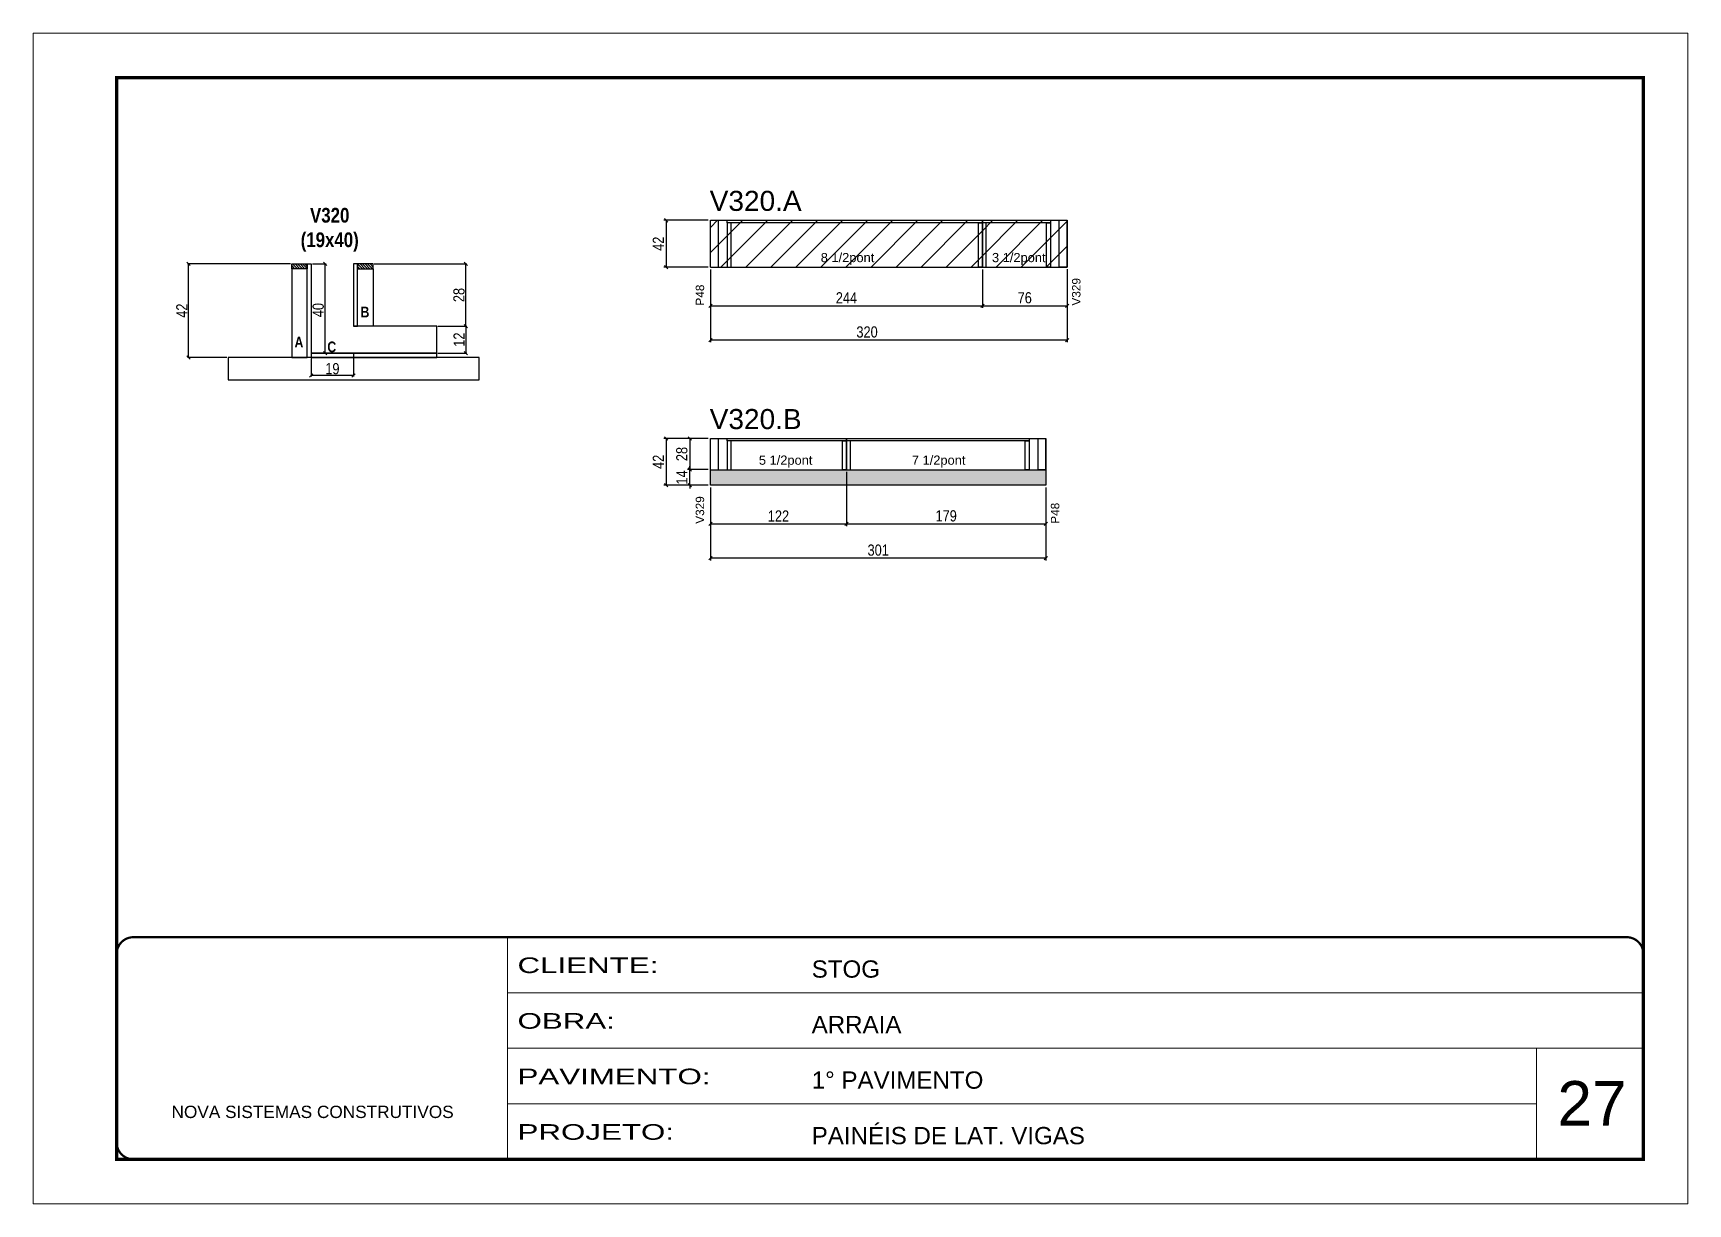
# Model space of a CAD drawing. Extents: x -3394 to 16474, y -5031 to 14397.
# Drawn here: x 7442 to 8927, y 6455 to 7505 of the extents above; entities that cross this region are included whole.
import ezdxf

# ---------------------------------------------------------------- set-up
doc = ezdxf.new("R2010")
doc.units = 0
doc.linetypes.add('CONTINUO', pattern=[0])
doc.linetypes.add('DASHED', pattern=[0.75, 0.5, -0.25])
doc.layers.get('0').update_dxf_attribs({"linetype": 'CONTINUOUS'})
doc.layers.get('Defpoints').update_dxf_attribs({"linetype": 'CONTINUOUS'})
for name, color, linetype in [('barrote', 251, 'CONTINUOUS'), ('COTA', 241, 'CONTINUOUS'), ('detalhes', 4, 'CONTINUOUS'), ('NOMENCLATURA', 7, 'CONTINUOUS'), ('Painéis', 200, 'CONTINUOUS'), ('PONTALETE', 7, 'CONTINUOUS'), ('SARR_2.2x7', 40, 'CONTINUOUS'), ('SARR_3.5x7', 81, 'CONTINUOUS')]:
    doc.layers.add(name, color=color, linetype=linetype)
for name, color, linetype, lineweight in [('CARIMBO', 255, 'CONTINUOUS', 9), ('CONCRETO', 251, 'CONTINUOUS', 25), ('Folhas', 255, 'CONTINUOUS', 9), ('REAPROVEITAMENTO', 251, 'CONTINUOUS', 9), ('SARRAFO DE PRESSAO', 251, 'DASHED', 9)]:
    doc.layers.add(name, color=color, linetype=linetype, lineweight=lineweight)
doc.styles.add('ARIAL', font='arial.ttf')
doc.styles.add('COTA TECNICA', font='techl___.ttf', dxfattribs={"height": 10})
doc.styles.add('COTA TECNICA 2X', font='techl___.ttf', dxfattribs={"height": 10})
doc.styles.add('TECNICA', font='techb___.ttf', dxfattribs={"height": 10})
doc.styles.add('Tecnologia', font='')
doc.styles.get('Tecnologia').set_extended_font_data('Forgotten Futurist')
doc.dimstyles.new('PAINEL', dxfattribs={"dimtxt": 10, "dimasz": 3, "dimexe": 3, "dimexo": 3, "dimgap": 3, "dimtad": 1, "dimdec": 1, "dimzin": 12, "dimdsep": 46, "dimtxsty": 'COTA TECNICA', "dimblk1": 'OBLIQUE', "dimblk2": 'OBLIQUE', "dimsah": 1, "dimcen": 0.9, "dimclrd": 4, "dimclre": 4, "dimclrt": 240, "dimadec": 1, "dimazin": 3, "dimtfac": 1, "dimtdec": 1, "dimtmove": 0, "dimatfit": 3, "dimfxl": 1, "dimtolj": 1, "dimtzin": 12, "dimarcsym": 0})
doc.dimstyles.new('SECAO', dxfattribs={"dimscale": 0.333333, "dimtxt": 5, "dimasz": 9, "dimexe": 3, "dimexo": 3, "dimgap": 3, "dimtad": 1, "dimdec": 1, "dimlfac": 0.5, "dimzin": 12, "dimdsep": 46, "dimtxsty": 'COTA TECNICA 2X', "dimblk1": 'OBLIQUE', "dimblk2": 'OBLIQUE', "dimsah": 1, "dimcen": 0.9, "dimclrd": 4, "dimclre": 4, "dimclrt": 240, "dimadec": 1, "dimazin": 3, "dimtfac": 1, "dimtdec": 1, "dimtmove": 0, "dimatfit": 3, "dimfxl": 1, "dimtolj": 1, "dimtzin": 12, "dimarcsym": 0})
pattern_1 = [(135, (40794.0693, -116218.3871), (-1.122532015, -1.122532015), [])]
pattern_2 = [(45, (3170, 1148.575), (-11.22532, 11.22532), [])]

msp = doc.modelspace()

# ---------------------------------------------------------------- texts
at = {"layer": 'CARIMBO', "style": 'ARIAL'}
msp.add_text('27', height=40, dxfattribs=at).set_placement((8810.07, 6525.25))
at = {"layer": 'detalhes', "style": 'TECNICA'}
for s, p in [('B', (7736.07, 7250.13)), ('A', (7676.81, 7223.2)), ('C', (7706.26, 7218.89))]:
    msp.add_text(s, height=9.6, dxfattribs=at).set_placement(p)
at = {"layer": 'NOMENCLATURA', "linetype": 'Continuous', "style": 'ARIAL'}
for s, p in [('V320.A', (8049.4, 7345.66)), ('V320.B', (8049.4, 7149.97))]:
    msp.add_text(s, height=18, dxfattribs=at).set_placement(p)
for s, p in [('P48', (8044.39, 7260.75)), ('V329', (8382.1, 7260.75)), ('V329', (8044.39, 7065.07)), ('P48', (8363.1, 7065.07))]:
    msp.add_text(s, height=7.567, rotation=90, dxfattribs=at).set_placement(p)
at = {"layer": 'NOMENCLATURA', "insert": (7708.39, 7348.36), "char_height": 13.2, "attachment_point": 2, "style": 'TECNICA'}
msp.add_mtext_dynamic_manual_height_columns('V320\\P(19x40)', width=13.2, gutter_width=1, heights=[0], dxfattribs=at)
at = {"layer": 'PONTALETE', "linetype": 'Continuous', "style": 'ARIAL'}
for s, p in [('8 1/2pont', (8149.04, 7299.68)), ('3 1/2pont', (8302.71, 7299.68)), ('5 1/2pont', (8093.49, 7118)), ('7 1/2pont', (8230.81, 7118))]:
    msp.add_text(s, height=8.25, dxfattribs=at).set_placement(p)

# ---------------------------------------------------------------- blocks, each defined once
blk = doc.blocks.new('9999999999')
at = {"color": 30, "linetype": 'CONTINUO'}
for p, q in [((98564.6, 34230.2), (98564.6, 34429.4)), ((98564.6, 34379.6), (99584, 34379.6)), ((98564.6, 34329.8), (99488, 34329.8)), ((99584, 34329.8), (99488, 34329.8)), ((99488, 34329.8), (99488, 34230.2)), ((98564.6, 34280), (99488, 34280))]:
    blk.add_line(p, q, dxfattribs=at)
at = {"color": 30, "linetype": 'CONTINUO', "const_width": 2}
blk.add_lwpolyline([(99584, 34230.2), (99584, 34414.4, 0.414214), (99569, 34429.4), (98229, 34429.4, 0.414214), (98214, 34414.4), (98214, 34245.2, 0.414214), (98229, 34230.2), (99584, 34230.2)], format="xyb", dxfattribs=at)
at = {"layer": 'Folhas'}
blk.add_lwpolyline([(98139, 34190.2), (99624, 34190.2), (99624, 35240.2), (98139, 35240.2)], close=True, dxfattribs=at)
at = {"layer": 'Folhas', "color": 30, "const_width": 3}
blk.add_lwpolyline([(98214, 34230.2), (99584, 34230.2), (99584, 35200.2), (98214, 35200.2)], close=True, dxfattribs=at)
at = {"color": 7, "linetype": 'Continuous', "ltscale": 5, "style": 'ARIAL'}
for s, height, p in [('STOG', 15.48, (98837.7, 34393.1)), ('ARRAIA', 15.48, (98837.7, 34343.3)), ('1° PAVIMENTO', 15.483, (98837.7, 34293.5)), ('NOVA SISTEMAS CONSTRUTIVOS', 11.059, (98263.2, 34267.2)), ('PAINÉIS DE LAT. VIGAS', 15.483, (98837.7, 34243.7))]:
    blk.add_text(s, height=height, dxfattribs=at).set_placement(p)
at = {"layer": 'Folhas', "color": 7, "style": 'Tecnologia', "width": 1.5}
for s, p in [('CLIENTE:', (98573.7, 34397.2)), ('OBRA:', (98573.7, 34347.3)), ('PAVIMENTO:', (98573.7, 34297.5)), ('PROJETO:', (98573.7, 34247.7))]:
    blk.add_text(s, height=14, dxfattribs=at).set_placement(p)
blk = doc.blocks.new('_Oblique')
at = {"color": 0, "linetype": 'ByBlock', "lineweight": -2}
blk.add_line((-0.5, -0.5), (0.5, 0.5), dxfattribs=at)
blk = doc.blocks.new('*D721')
at = {"layer": 'COTA', "color": 4, "lineweight": -2, "transparency": 16777216}
for p, q in [((7805.5, 7242.2), (7831.5, 7242.2)), ((7830.5, 7242.2), (7830.5, 7218.2)), ((7805.5, 7218.2), (7831.5, 7218.2))]:
    blk.add_line(p, q, dxfattribs=at)
at = {"layer": 'Defpoints', "color": 0, "transparency": 16777216}
for p in [(7804.5, 7242.2), (7804.5, 7218.2), (7830.5, 7218.2)]:
    blk.add_point(p, dxfattribs=at)
at = {"layer": 'COTA', "color": 4, "lineweight": -2, "transparency": 16777216, "xscale": 3, "yscale": 3, "zscale": 3}
for p, rotation in [((7830.5, 7242.2), 90), ((7830.5, 7218.2), 270)]:
    blk.add_blockref('_Oblique', p, dxfattribs=dict(at, rotation=rotation))
at = {"layer": 'COTA', "color": 240, "transparency": 16777216, "insert": (7824.5, 7230.2), "char_height": 10, "attachment_point": 5, "rotation": 90, "style": 'COTA TECNICA 2X'}
blk.add_mtext('\\A1;12', dxfattribs=at)
blk = doc.blocks.new('*D722')
at = {"layer": 'COTA', "color": 4, "lineweight": -2, "transparency": 16777216}
for p, q in [((7748.4, 7298.2), (7831.5, 7298.2)), ((7830.5, 7242.2), (7830.5, 7298.2)), ((7805.5, 7242.2), (7831.5, 7242.2))]:
    blk.add_line(p, q, dxfattribs=at)
at = {"layer": 'Defpoints', "color": 0, "transparency": 16777216}
for p in [(7747.4, 7298.2), (7830.5, 7298.2), (7804.5, 7242.2)]:
    blk.add_point(p, dxfattribs=at)
at = {"layer": 'COTA', "color": 4, "lineweight": -2, "transparency": 16777216, "xscale": 3, "yscale": 3, "zscale": 3}
for p, rotation in [((7830.5, 7298.2), 90), ((7830.5, 7242.2), 270)]:
    blk.add_blockref('_Oblique', p, dxfattribs=dict(at, rotation=rotation))
at = {"layer": 'COTA', "color": 240, "transparency": 16777216, "insert": (7824.4, 7270.2), "char_height": 10, "attachment_point": 5, "rotation": 90, "style": 'COTA TECNICA 2X'}
blk.add_mtext('\\A1;28', dxfattribs=at)
blk = doc.blocks.new('*D723')
at = {"layer": 'COTA', "color": 4, "lineweight": -2, "transparency": 16777216}
for p, q in [((7691.8, 7213.2), (7691.8, 7197)), ((7729.8, 7213.2), (7729.8, 7197)), ((7729.8, 7198), (7691.8, 7198))]:
    blk.add_line(p, q, dxfattribs=at)
at = {"layer": 'Defpoints', "color": 0, "transparency": 16777216}
for p in [(7691.8, 7214.2), (7729.8, 7214.2), (7691.8, 7198)]:
    blk.add_point(p, dxfattribs=at)
at = {"layer": 'COTA', "color": 4, "lineweight": -2, "transparency": 16777216, "xscale": 3, "yscale": 3, "zscale": 3, "rotation": 180}
blk.add_blockref('_Oblique', (7691.8, 7198), dxfattribs=at)
at = {"layer": 'COTA', "color": 4, "lineweight": -2, "transparency": 16777216, "xscale": 3, "yscale": 3, "zscale": 3}
blk.add_blockref('_Oblique', (7729.8, 7198), dxfattribs=at)
at = {"layer": 'COTA', "color": 240, "transparency": 16777216, "insert": (7710.8, 7204.1), "char_height": 10, "attachment_point": 5, "style": 'COTA TECNICA 2X'}
blk.add_mtext('\\A1;19', dxfattribs=at)
blk = doc.blocks.new('*D724')
at = {"layer": 'COTA', "color": 4, "lineweight": -2, "transparency": 16777216}
for p, q in [((7673.2, 7298.2), (7580.8, 7298.2)), ((7581.8, 7214.2), (7581.8, 7298.2)), ((7616.2, 7214.2), (7580.8, 7214.2))]:
    blk.add_line(p, q, dxfattribs=at)
at = {"layer": 'Defpoints', "color": 0, "transparency": 16777216}
for p in [(7581.8, 7298.2), (7674.2, 7298.2), (7617.2, 7214.2)]:
    blk.add_point(p, dxfattribs=at)
at = {"layer": 'COTA', "color": 4, "lineweight": -2, "transparency": 16777216, "xscale": 3, "yscale": 3, "zscale": 3}
for p, rotation in [((7581.8, 7298.2), 90), ((7581.8, 7214.2), 270)]:
    blk.add_blockref('_Oblique', p, dxfattribs=dict(at, rotation=rotation))
at = {"layer": 'COTA', "color": 240, "transparency": 16777216, "insert": (7575.7, 7256.2), "char_height": 10, "attachment_point": 5, "rotation": 90, "style": 'COTA TECNICA 2X'}
blk.add_mtext('\\A1;42', dxfattribs=at)
blk = doc.blocks.new('*D725')
at = {"layer": 'COTA', "color": 4, "lineweight": -2, "transparency": 16777216}
for p, q in [((7692.8, 7298.2), (7705.2, 7298.2)), ((7704.2, 7218.2), (7704.2, 7298.2)), ((7692.8, 7218.2), (7705.2, 7218.2))]:
    blk.add_line(p, q, dxfattribs=at)
at = {"layer": 'Defpoints', "color": 0, "transparency": 16777216}
for p in [(7691.8, 7298.2), (7704.2, 7298.2), (7691.8, 7218.2)]:
    blk.add_point(p, dxfattribs=at)
at = {"layer": 'COTA', "color": 4, "lineweight": -2, "transparency": 16777216, "xscale": 3, "yscale": 3, "zscale": 3}
for p, rotation in [((7704.2, 7298.2), 90), ((7704.2, 7218.2), 270)]:
    blk.add_blockref('_Oblique', p, dxfattribs=dict(at, rotation=rotation))
at = {"layer": 'COTA', "color": 240, "transparency": 16777216, "insert": (7698.1, 7256.7), "char_height": 10, "attachment_point": 5, "rotation": 90, "style": 'COTA TECNICA 2X'}
blk.add_mtext('\\A1;40', dxfattribs=at)
blk = doc.blocks.new('*D726')
at = {"layer": 'COTA', "color": 4, "linetype": 'Continuous', "lineweight": -2, "transparency": 16777216}
for p, q in [((8172.1, 7111.6), (8172.1, 7063)), ((8050.1, 7097.6), (8050.1, 7063)), ((8050.1, 7065), (8172.1, 7065))]:
    blk.add_line(p, q, dxfattribs=at)
at = {"layer": 'Defpoints', "color": 0, "linetype": 'Continuous', "transparency": 16777216}
for p in [(8172.1, 7113.6), (8050.1, 7099.6), (8172.1, 7065)]:
    blk.add_point(p, dxfattribs=at)
at = {"layer": 'COTA', "color": 4, "linetype": 'Continuous', "lineweight": -2, "transparency": 16777216, "xscale": 3, "yscale": 3, "zscale": 3, "rotation": 180}
blk.add_blockref('_Oblique', (8050.1, 7065), dxfattribs=at)
at = {"layer": 'COTA', "color": 4, "linetype": 'Continuous', "lineweight": -2, "transparency": 16777216, "xscale": 3, "yscale": 3, "zscale": 3}
blk.add_blockref('_Oblique', (8172.1, 7065), dxfattribs=at)
at = {"layer": 'COTA', "color": 240, "linetype": 'Continuous', "transparency": 16777216, "insert": (8111.1, 7072), "char_height": 10, "attachment_point": 5, "style": 'COTA TECNICA'}
blk.add_mtext('\\A1;122', dxfattribs=at)
blk = doc.blocks.new('*D727')
at = {"layer": 'COTA', "color": 4, "linetype": 'Continuous', "lineweight": -2, "transparency": 16777216}
for p, q in [((8172.1, 7111.6), (8172.1, 7063)), ((8351.1, 7097.6), (8351.1, 7063)), ((8172.1, 7065), (8351.1, 7065))]:
    blk.add_line(p, q, dxfattribs=at)
at = {"layer": 'Defpoints', "color": 0, "linetype": 'Continuous', "transparency": 16777216}
for p in [(8172.1, 7113.6), (8351.1, 7099.6), (8351.1, 7065)]:
    blk.add_point(p, dxfattribs=at)
at = {"layer": 'COTA', "color": 4, "linetype": 'Continuous', "lineweight": -2, "transparency": 16777216, "xscale": 3, "yscale": 3, "zscale": 3, "rotation": 180}
blk.add_blockref('_Oblique', (8172.1, 7065), dxfattribs=at)
at = {"layer": 'COTA', "color": 4, "linetype": 'Continuous', "lineweight": -2, "transparency": 16777216, "xscale": 3, "yscale": 3, "zscale": 3}
blk.add_blockref('_Oblique', (8351.1, 7065), dxfattribs=at)
at = {"layer": 'COTA', "color": 240, "linetype": 'Continuous', "transparency": 16777216, "insert": (8261.6, 7072.1), "char_height": 10, "attachment_point": 5, "style": 'COTA TECNICA'}
blk.add_mtext('\\A1;179', dxfattribs=at)
blk = doc.blocks.new('*D728')
at = {"layer": 'COTA', "color": 4, "linetype": 'Continuous', "lineweight": -2, "transparency": 16777216}
for p, q in [((8050.1, 7097.6), (8050.1, 7032.1)), ((8351.1, 7097.7), (8351.1, 7032.1)), ((8351.1, 7034.1), (8050.1, 7034.1))]:
    blk.add_line(p, q, dxfattribs=at)
at = {"layer": 'Defpoints', "color": 0, "linetype": 'Continuous', "transparency": 16777216}
for p in [(8050.1, 7099.6), (8351.1, 7099.7), (8050.1, 7034.1)]:
    blk.add_point(p, dxfattribs=at)
at = {"layer": 'COTA', "color": 4, "linetype": 'Continuous', "lineweight": -2, "transparency": 16777216, "xscale": 3, "yscale": 3, "zscale": 3, "rotation": 180}
blk.add_blockref('_Oblique', (8050.1, 7034.1), dxfattribs=at)
at = {"layer": 'COTA', "color": 4, "linetype": 'Continuous', "lineweight": -2, "transparency": 16777216, "xscale": 3, "yscale": 3, "zscale": 3}
blk.add_blockref('_Oblique', (8351.1, 7034.1), dxfattribs=at)
at = {"layer": 'COTA', "color": 240, "linetype": 'Continuous', "transparency": 16777216, "insert": (8200.6, 7041.4), "char_height": 10, "attachment_point": 5, "style": 'COTA TECNICA'}
blk.add_mtext('\\A1;301', dxfattribs=at)
blk = doc.blocks.new('*D733')
at = {"layer": 'COTA', "color": 4, "linetype": 'Continuous', "lineweight": -2, "transparency": 16777216}
for p, q in [((8048.1, 7141.6), (8029.5, 7141.6)), ((8031.5, 7141.6), (8031.5, 7113.6)), ((8048.1, 7113.6), (8029.5, 7113.6))]:
    blk.add_line(p, q, dxfattribs=at)
at = {"layer": 'Defpoints', "color": 0, "linetype": 'Continuous', "transparency": 16777216}
for p in [(8050.1, 7141.6), (8031.5, 7113.6), (8050.1, 7113.6)]:
    blk.add_point(p, dxfattribs=at)
at = {"layer": 'COTA', "color": 4, "linetype": 'Continuous', "lineweight": -2, "transparency": 16777216, "xscale": 3, "yscale": 3, "zscale": 3}
for p, rotation in [((8031.5, 7141.6), 90), ((8031.5, 7113.6), 270)]:
    blk.add_blockref('_Oblique', p, dxfattribs=dict(at, rotation=rotation))
at = {"layer": 'COTA', "color": 240, "linetype": 'Continuous', "transparency": 16777216, "insert": (8024.4, 7127.6), "char_height": 10, "attachment_point": 5, "rotation": 90, "style": 'COTA TECNICA'}
blk.add_mtext('\\A1;28', dxfattribs=at)
blk = doc.blocks.new('*D734')
at = {"layer": 'COTA', "color": 4, "linetype": 'Continuous', "lineweight": -2, "transparency": 16777216}
for p, q in [((8048.1, 7113.6), (8029.5, 7113.6)), ((8031.5, 7113.6), (8031.5, 7116.6)), ((8031.5, 7099.6), (8031.5, 7113.6)), ((8048.1, 7099.6), (8029.5, 7099.6)), ((8031.5, 7099.6), (8031.5, 7096.6))]:
    blk.add_line(p, q, dxfattribs=at)
at = {"layer": 'Defpoints', "color": 0, "linetype": 'Continuous', "transparency": 16777216}
for p in [(8031.5, 7113.6), (8050.1, 7113.6), (8050.1, 7099.6)]:
    blk.add_point(p, dxfattribs=at)
at = {"layer": 'COTA', "color": 4, "linetype": 'Continuous', "lineweight": -2, "transparency": 16777216, "xscale": 3, "yscale": 3, "zscale": 3}
for p, rotation in [((8031.5, 7113.6), 270), ((8031.5, 7099.6), 90)]:
    blk.add_blockref('_Oblique', p, dxfattribs=dict(at, rotation=rotation))
at = {"layer": 'COTA', "color": 240, "linetype": 'Continuous', "transparency": 16777216, "insert": (8024.4, 7106.6), "char_height": 10, "attachment_point": 5, "rotation": 90, "style": 'COTA TECNICA'}
blk.add_mtext('\\A1;14', dxfattribs=at)
blk = doc.blocks.new('*D735')
at = {"layer": 'COTA', "color": 4, "linetype": 'Continuous', "lineweight": -2, "transparency": 16777216}
for p, q in [((8048.1, 7141.6), (8008.3, 7141.6)), ((8010.3, 7141.6), (8010.3, 7099.6)), ((8048.1, 7099.6), (8008.3, 7099.6))]:
    blk.add_line(p, q, dxfattribs=at)
at = {"layer": 'Defpoints', "color": 0, "linetype": 'Continuous', "transparency": 16777216}
for p in [(8050.1, 7141.6), (8010.3, 7099.6), (8050.1, 7099.6)]:
    blk.add_point(p, dxfattribs=at)
at = {"layer": 'COTA', "color": 4, "linetype": 'Continuous', "lineweight": -2, "transparency": 16777216, "xscale": 3, "yscale": 3, "zscale": 3}
for p, rotation in [((8010.3, 7141.6), 90), ((8010.3, 7099.6), 270)]:
    blk.add_blockref('_Oblique', p, dxfattribs=dict(at, rotation=rotation))
at = {"layer": 'COTA', "color": 240, "linetype": 'Continuous', "transparency": 16777216, "insert": (8003.3, 7120.6), "char_height": 10, "attachment_point": 5, "rotation": 90, "style": 'COTA TECNICA'}
blk.add_mtext('\\A1;42', dxfattribs=at)
blk = doc.blocks.new('*D729')
at = {"layer": 'COTA', "color": 4, "linetype": 'Continuous', "lineweight": -2, "transparency": 16777216}
for p, q in [((8050.1, 7293.2), (8050.1, 7258.6)), ((8294.1, 7293.2), (8294.1, 7258.6)), ((8050.1, 7260.6), (8294.1, 7260.6))]:
    blk.add_line(p, q, dxfattribs=at)
at = {"layer": 'Defpoints', "color": 0, "linetype": 'Continuous', "transparency": 16777216}
for p in [(8050.1, 7295.2), (8294.1, 7295.2), (8294.1, 7260.6)]:
    blk.add_point(p, dxfattribs=at)
at = {"layer": 'COTA', "color": 4, "linetype": 'Continuous', "lineweight": -2, "transparency": 16777216, "xscale": 3, "yscale": 3, "zscale": 3, "rotation": 180}
blk.add_blockref('_Oblique', (8050.1, 7260.6), dxfattribs=at)
at = {"layer": 'COTA', "color": 4, "linetype": 'Continuous', "lineweight": -2, "transparency": 16777216, "xscale": 3, "yscale": 3, "zscale": 3}
blk.add_blockref('_Oblique', (8294.1, 7260.6), dxfattribs=at)
at = {"layer": 'COTA', "color": 240, "linetype": 'Continuous', "transparency": 16777216, "insert": (8172.1, 7267.7), "char_height": 10, "attachment_point": 5, "style": 'COTA TECNICA'}
blk.add_mtext('\\A1;244', dxfattribs=at)
blk = doc.blocks.new('*D730')
at = {"layer": 'COTA', "color": 4, "linetype": 'Continuous', "lineweight": -2, "transparency": 16777216}
for p, q in [((8294.1, 7293.2), (8294.1, 7258.6)), ((8370.1, 7293.2), (8370.1, 7258.6)), ((8294.1, 7260.6), (8370.1, 7260.6))]:
    blk.add_line(p, q, dxfattribs=at)
at = {"layer": 'Defpoints', "color": 0, "linetype": 'Continuous', "transparency": 16777216}
for p in [(8294.1, 7295.2), (8370.1, 7295.2), (8370.1, 7260.6)]:
    blk.add_point(p, dxfattribs=at)
at = {"layer": 'COTA', "color": 4, "linetype": 'Continuous', "lineweight": -2, "transparency": 16777216, "xscale": 3, "yscale": 3, "zscale": 3, "rotation": 180}
blk.add_blockref('_Oblique', (8294.1, 7260.6), dxfattribs=at)
at = {"layer": 'COTA', "color": 4, "linetype": 'Continuous', "lineweight": -2, "transparency": 16777216, "xscale": 3, "yscale": 3, "zscale": 3}
blk.add_blockref('_Oblique', (8370.1, 7260.6), dxfattribs=at)
at = {"layer": 'COTA', "color": 240, "linetype": 'Continuous', "transparency": 16777216, "insert": (8332.1, 7267.7), "char_height": 10, "attachment_point": 5, "style": 'COTA TECNICA'}
blk.add_mtext('\\A1;76', dxfattribs=at)
blk = doc.blocks.new('*D731')
at = {"layer": 'COTA', "color": 4, "linetype": 'Continuous', "lineweight": -2, "transparency": 16777216}
for p, q in [((8050.1, 7293.2), (8050.1, 7227.8)), ((8370.1, 7293.4), (8370.1, 7227.8)), ((8370.1, 7229.8), (8050.1, 7229.8))]:
    blk.add_line(p, q, dxfattribs=at)
at = {"layer": 'Defpoints', "color": 0, "linetype": 'Continuous', "transparency": 16777216}
for p in [(8050.1, 7295.2), (8370.1, 7295.4), (8050.1, 7229.8)]:
    blk.add_point(p, dxfattribs=at)
at = {"layer": 'COTA', "color": 4, "linetype": 'Continuous', "lineweight": -2, "transparency": 16777216, "xscale": 3, "yscale": 3, "zscale": 3, "rotation": 180}
blk.add_blockref('_Oblique', (8050.1, 7229.8), dxfattribs=at)
at = {"layer": 'COTA', "color": 4, "linetype": 'Continuous', "lineweight": -2, "transparency": 16777216, "xscale": 3, "yscale": 3, "zscale": 3}
blk.add_blockref('_Oblique', (8370.1, 7229.8), dxfattribs=at)
at = {"layer": 'COTA', "color": 240, "linetype": 'Continuous', "transparency": 16777216, "insert": (8190.6, 7237), "char_height": 10, "attachment_point": 5, "style": 'COTA TECNICA'}
blk.add_mtext('\\A1;320', dxfattribs=at)
blk = doc.blocks.new('*D732')
at = {"layer": 'COTA', "color": 4, "linetype": 'Continuous', "lineweight": -2, "transparency": 16777216}
for p, q in [((8048.1, 7337.2), (8008.3, 7337.2)), ((8010.3, 7337.2), (8010.3, 7295.2)), ((8048.1, 7295.2), (8008.3, 7295.2))]:
    blk.add_line(p, q, dxfattribs=at)
at = {"layer": 'Defpoints', "color": 0, "linetype": 'Continuous', "transparency": 16777216}
for p in [(8050.1, 7337.2), (8010.3, 7295.2), (8050.1, 7295.2)]:
    blk.add_point(p, dxfattribs=at)
at = {"layer": 'COTA', "color": 4, "linetype": 'Continuous', "lineweight": -2, "transparency": 16777216, "xscale": 3, "yscale": 3, "zscale": 3}
for p, rotation in [((8010.3, 7337.2), 90), ((8010.3, 7295.2), 270)]:
    blk.add_blockref('_Oblique', p, dxfattribs=dict(at, rotation=rotation))
at = {"layer": 'COTA', "color": 240, "linetype": 'Continuous', "transparency": 16777216, "insert": (8003.3, 7316.2), "char_height": 10, "attachment_point": 5, "rotation": 90, "style": 'COTA TECNICA'}
blk.add_mtext('\\A1;42', dxfattribs=at)

# ---------------------------------------------------------------- dimensions: what is measured, and where the dimension line sits
at = {"layer": 'COTA', "linetype": 'Continuous'}
for base, p1, p2, picture, middle in [((8010.33, 7295.24), (8050.11, 7337.24), (8050.14, 7295.24), '*D732', (8003.26, 7316.24)), ((8010.33, 7099.56), (8050.11, 7141.56), (8050.14, 7099.56), '*D735', (8003.26, 7120.56)), ((8031.48, 7113.56), (8050.11, 7141.56), (8050.11, 7113.56), '*D733', (8024.38, 7127.56)), ((8031.48, 7113.56), (8050.11, 7099.56), (8050.11, 7113.56), '*D734', (8024.4, 7106.56))]:
    dim = msp.add_linear_dim(base=base, p1=p1, p2=p2, angle=90, dimstyle='PAINEL', override={"dimexe": 2, "dimexo": 2, "dimgap": 2, "dimadec": 8, "dimtix": 1, "dimatfit": 2, "dimldrblk": 'Oblique'}, dxfattribs=at)
    dim.commit()
    dim.dimension.update_dxf_attribs({"geometry": picture, "text_midpoint": middle})
at = {"layer": 'COTA'}
for base, p1, p2, angle, picture, middle in [((7581.82, 7298.18), (7617.19, 7214.18), (7674.25, 7298.18), 90, '*D724', (7575.74, 7256.18)), ((7830.53, 7298.18), (7804.47, 7242.18), (7747.45, 7298.18), 90, '*D722', (7824.44, 7270.18)), ((7830.53, 7218.18), (7804.47, 7242.18), (7804.47, 7218.18), 90, '*D721', (7824.47, 7230.18)), ((7691.85, 7197.98), (7729.85, 7214.18), (7691.85, 7214.18), 180, '*D723', (7710.85, 7204.07))]:
    dim = msp.add_linear_dim(base=base, p1=p1, p2=p2, angle=angle, dimstyle='SECAO', dxfattribs=at)
    dim.commit()
    dim.dimension.update_dxf_attribs({"geometry": picture, "text_midpoint": middle})
dim = msp.add_linear_dim(base=(7704.19, 7298.18), p1=(7691.85, 7218.18), p2=(7691.85, 7298.18), angle=90, dimstyle='SECAO', dxfattribs=at)
dim.commit()
dim.dimension.update_dxf_attribs({"geometry": '*D725', "text_midpoint": (7704.19, 7256.72), "dimtype": 160})
at = {"layer": 'COTA', "linetype": 'Continuous'}
for base, p1, p2, picture, middle in [((8050.11, 7229.83), (8370.11, 7295.4), (8050.11, 7295.24), '*D731', (8190.61, 7229.83)), ((8050.11, 7034.14), (8351.11, 7099.72), (8050.11, 7099.56), '*D728', (8200.61, 7034.14))]:
    dim = msp.add_linear_dim(base=base, p1=p1, p2=p2, dimstyle='PAINEL', override={"dimexe": 2, "dimexo": 2, "dimgap": 2, "dimadec": 8, "dimtix": 1, "dimatfit": 2, "dimldrblk": 'Oblique'}, dxfattribs=at)
    dim.commit()
    dim.dimension.update_dxf_attribs({"geometry": picture, "text_midpoint": middle, "dimtype": 160})
for base, p1, p2, override, picture, middle in [((8294.11, 7260.63), (8050.11, 7295.24), (8294.11, 7295.24), {"dimexe": 2, "dimexo": 2, "dimgap": 2, "dimadec": 8, "dimtix": 1, "dimatfit": 2, "dimldrblk": 'Oblique'}, '*D729', (8172.11, 7267.71)), ((8370.11, 7260.63), (8294.11, 7295.24), (8370.11, 7295.24), {"dimexe": 2, "dimexo": 2, "dimgap": 2, "dimadec": 8, "dimtix": 1, "dimtmove": 1, "dimatfit": 2, "dimldrblk": 'Oblique'}, '*D730', (8332.11, 7267.73)), ((8172.11, 7064.95), (8050.11, 7099.56), (8172.11, 7113.56), {"dimexe": 2, "dimexo": 2, "dimgap": 2, "dimadec": 8, "dimtix": 1, "dimatfit": 2, "dimldrblk": 'Oblique'}, '*D726', (8111.11, 7072.01)), ((8351.11, 7064.95), (8172.11, 7113.56), (8351.11, 7099.56), {"dimexe": 2, "dimexo": 2, "dimgap": 2, "dimadec": 8, "dimtix": 1, "dimtmove": 1, "dimatfit": 2, "dimldrblk": 'Oblique'}, '*D727', (8261.61, 7072.05))]:
    dim = msp.add_linear_dim(base=base, p1=p1, p2=p2, dimstyle='PAINEL', override=override, dxfattribs=at)
    dim.commit()
    dim.dimension.update_dxf_attribs({"geometry": picture, "text_midpoint": middle})

# ---------------------------------------------------------------- hatches: boundary and pattern name
at = {"layer": 'COTA', "linetype": 'Continuous'}
h = msp.add_hatch(dxfattribs=at)
h.set_pattern_fill('AR-CONC', color=256, scale=0.05)
h.set_pattern_definition([(50, (3268.093, -174.084), (9.1092334, -0.796954), [0.9525, -10.4775]), (355, (3268.093, -174.084), (-1.762171, 9.552842), [0.762, -8.382029]), (100.45144, (3268.852, -174.1505), (7.347062, 8.755888), [0.8095, -8.904512]), (46.1842, (3268.093, -171.544), (13.553952, -2.102116), [1.42875, -15.71625]), (96.63556, (3269.222, -171.719), (11.870207, 12.371306), [1.214251, -13.35678]), (351.18415, (3268.093, -171.544), (11.870207, 12.371306), [1.142998, -12.572987]), (21, (3269.363, -172.179), (7.5807196, -5.11326), [0.9525, -10.4775]), (326, (3269.363, -172.179), (3.090101, 9.209398), [0.762, -8.382]), (71.45144, (3269.995, -172.605), (10.670821, 4.0961384), [0.8095, -8.904497]), (37.5, (3268.093, -174.084), (0.1544302, 4.227752), [0, -8.2804, 0, -8.509, 0, -8.41375]), (7.5, (3268.093, -174.084), (3.3409831, 5.0090287), [0, -4.8514, 0, -8.0899, 0, -3.20675]), (327.5, (3265.261, -174.084), (6.7795298, -0.2864372), [0, -3.175, 0, -9.906, 0, -13.1445]), (317.5, (3263.991, -174.084), (7.406459, 1.2713246), [0, -4.1275, 0, -6.5786, 0, -9.3345])])
h.paths.add_polyline_path([(8351.11, 7099.72), (8351.11, 7113.56), (8344.11, 7113.56), (8050.11, 7113.56), (8050.11, 7099.56)])
at = {"layer": 'REAPROVEITAMENTO', "linetype": 'Continuous'}
h = msp.add_hatch(dxfattribs=at)
h.set_pattern_fill('ANSI31', color=256, scale=5)
h.set_pattern_definition(pattern_2)
h.paths.add_polyline_path([(8294.11, 7295.24), (8294.11, 7337.24), (8050.11, 7337.24), (8050.11, 7295.24)])
h = msp.add_hatch(dxfattribs=at)
h.set_pattern_fill('ANSI31', color=256, scale=5)
h.set_pattern_definition(pattern_2)
h.paths.add_polyline_path([(8294.11, 7337.24), (8294.11, 7295.24), (8370.11, 7295.24), (8370.11, 7337.24)])
at = {"layer": 'SARR_2.2x7'}
h = msp.add_hatch(dxfattribs=at)
h.set_pattern_fill('ANSI31', color=256, scale=0.5, angle=90)
h.set_pattern_definition(pattern_1)
h.paths.add_polyline_path([(7688.25, 7298.18), (7688.25, 7293.78), (7674.25, 7293.78), (7674.25, 7298.18)])
h = msp.add_hatch(dxfattribs=at)
h.set_pattern_fill('ANSI31', color=256, scale=0.5, angle=90)
h.set_pattern_definition(pattern_1)
h.paths.add_polyline_path([(7733.45, 7298.18), (7733.45, 7293.78), (7747.45, 7293.78), (7747.45, 7298.18)])

# ---------------------------------------------------------------- linework, layer by layer
at = {"layer": 'barrote', "elevation": 0}
msp.add_lwpolyline([(7617.19, 7194.18), (7842.61, 7194.18), (7842.61, 7214.18), (7617.19, 7214.18)], close=True, dxfattribs=at)
at = {"layer": 'CONCRETO', "linetype": 'Continuous'}
for p, q in [((7691.85, 7298.18), (7691.85, 7218.18)), ((7729.85, 7298.18), (7729.85, 7242.18)), ((7804.47, 7242.18), (7729.85, 7242.18)), ((7804.47, 7218.18), (7804.47, 7242.18)), ((7691.85, 7218.18), (7804.47, 7218.18))]:
    msp.add_line(p, q, dxfattribs=at)
at = {"layer": 'COTA', "linetype": 'Continuous'}
for p, q in [((8050.11, 7099.56), (8050.11, 7113.56)), ((8351.11, 7113.56), (8351.11, 7099.72)), ((8351.11, 7099.72), (8050.11, 7099.56))]:
    msp.add_line(p, q, dxfattribs=at)
at = {"layer": 'Painéis', "linetype": 'Continuous'}
for p, q in [((8050.11, 7337.24), (8370.11, 7337.24)), ((8050.11, 7295.24), (8050.11, 7337.24)), ((8294.11, 7295.24), (8294.11, 7337.24)), ((8294.11, 7295.24), (8294.11, 7337.24)), ((8294.11, 7295.24), (8294.11, 7337.24)), ((8370.11, 7295.24), (8370.11, 7337.24)), ((8050.11, 7295.24), (8370.11, 7295.24)), ((7729.85, 7218.18), (7729.85, 7214.18)), ((8050.11, 7141.56), (8351.11, 7141.56)), ((8050.11, 7113.56), (8050.11, 7141.56)), ((8172.11, 7113.56), (8172.11, 7141.56)), ((8172.11, 7113.56), (8172.11, 7141.56)), ((8172.11, 7113.56), (8172.11, 7141.56)), ((8351.11, 7113.56), (8351.11, 7141.56)), ((8050.11, 7113.56), (8351.11, 7113.56))]:
    msp.add_line(p, q, dxfattribs=at)
for points in [[(7688.25, 7214.18), (7688.25, 7298.18), (7691.85, 7298.18), (7691.85, 7214.18)], [(7733.45, 7242.18), (7733.45, 7298.18), (7729.85, 7298.18), (7729.85, 7242.18)], [(7691.85, 7218.18), (7691.85, 7214.18), (7804.47, 7214.18), (7804.47, 7218.18)]]:
    msp.add_lwpolyline(points, close=True, dxfattribs=at)
at = {"layer": 'SARR_2.2x7', "ltscale": 25}
for p, q in [((8057.11, 7337.24), (8057.11, 7295.24)), ((8057.11, 7141.56), (8057.11, 7113.56))]:
    msp.add_line(p, q, dxfattribs=at)
at = {"layer": 'SARR_2.2x7', "ltscale": 25, "elevation": 0}
for points in [[(8294.11, 7335.04), (8065.11, 7335.04), (8065.11, 7337.24), (8294.11, 7337.24)], [(8355.11, 7335.04), (8294.11, 7335.04), (8294.11, 7337.24), (8355.11, 7337.24)], [(8172.11, 7139.36), (8065.11, 7139.36), (8065.11, 7141.56), (8172.11, 7141.56)], [(8336.11, 7139.36), (8172.11, 7139.36), (8172.11, 7141.56), (8336.11, 7141.56)]]:
    msp.add_lwpolyline(points, close=True, dxfattribs=at)
at = {"layer": 'SARR_2.2x7', "linetype": 'Continuous'}
for points in [[(8363.11, 7337.24), (8370.11, 7337.24), (8370.11, 7295.24), (8363.11, 7295.24)], [(8344.11, 7141.56), (8351.11, 7141.56), (8351.11, 7113.56), (8344.11, 7113.56)]]:
    msp.add_lwpolyline(points, close=True, dxfattribs=at)
at = {"layer": 'SARR_2.2x7', "elevation": 0}
for points in [[(7674.25, 7298.18), (7688.25, 7298.18), (7688.25, 7293.78), (7674.25, 7293.78)], [(7747.45, 7298.18), (7733.45, 7298.18), (7733.45, 7293.78), (7747.45, 7293.78)]]:
    msp.add_lwpolyline(points, close=True, dxfattribs=at)
at = {"layer": 'SARR_3.5x7'}
for points in [[(8065.11, 7295.24), (8068.61, 7295.24), (8068.61, 7335.04), (8065.11, 7335.04)], [(8294.11, 7295.24), (8290.61, 7295.24), (8290.61, 7335.04), (8294.11, 7335.04)], [(8294.11, 7295.24), (8297.61, 7295.24), (8297.61, 7335.04), (8294.11, 7335.04)], [(8355.11, 7295.24), (8351.61, 7295.24), (8351.61, 7335.04), (8355.11, 7335.04)], [(7688.25, 7293.78), (7674.25, 7293.78), (7674.25, 7214.18), (7688.25, 7214.18)], [(7733.45, 7293.78), (7747.45, 7293.78), (7747.45, 7242.18), (7733.45, 7242.18)], [(8065.11, 7113.56), (8068.61, 7113.56), (8068.61, 7139.36), (8065.11, 7139.36)], [(8172.11, 7113.56), (8168.61, 7113.56), (8168.61, 7139.36), (8172.11, 7139.36)], [(8172.11, 7113.56), (8175.61, 7113.56), (8175.61, 7139.36), (8172.11, 7139.36)], [(8336.11, 7113.56), (8332.61, 7113.56), (8332.61, 7139.36), (8336.11, 7139.36)]]:
    msp.add_lwpolyline(points, close=True, dxfattribs=at)

# ---------------------------------------------------------------- block references
at = {"layer": 'SARRAFO DE PRESSAO', "color": 6, "linetype": 'ByBlock'}
msp.add_blockref('9999999999', (-90696.77, -27735.1), dxfattribs=at)

msp.set_redraw_order([(e.dxf.handle, doc.entitydb.next_handle()) for e in msp.query("TEXT MTEXT ATTDEF DIMENSION ARC_DIMENSION")])  # texts and dimensions are drawn at this point

doc.saveas('drawing.dxf')
